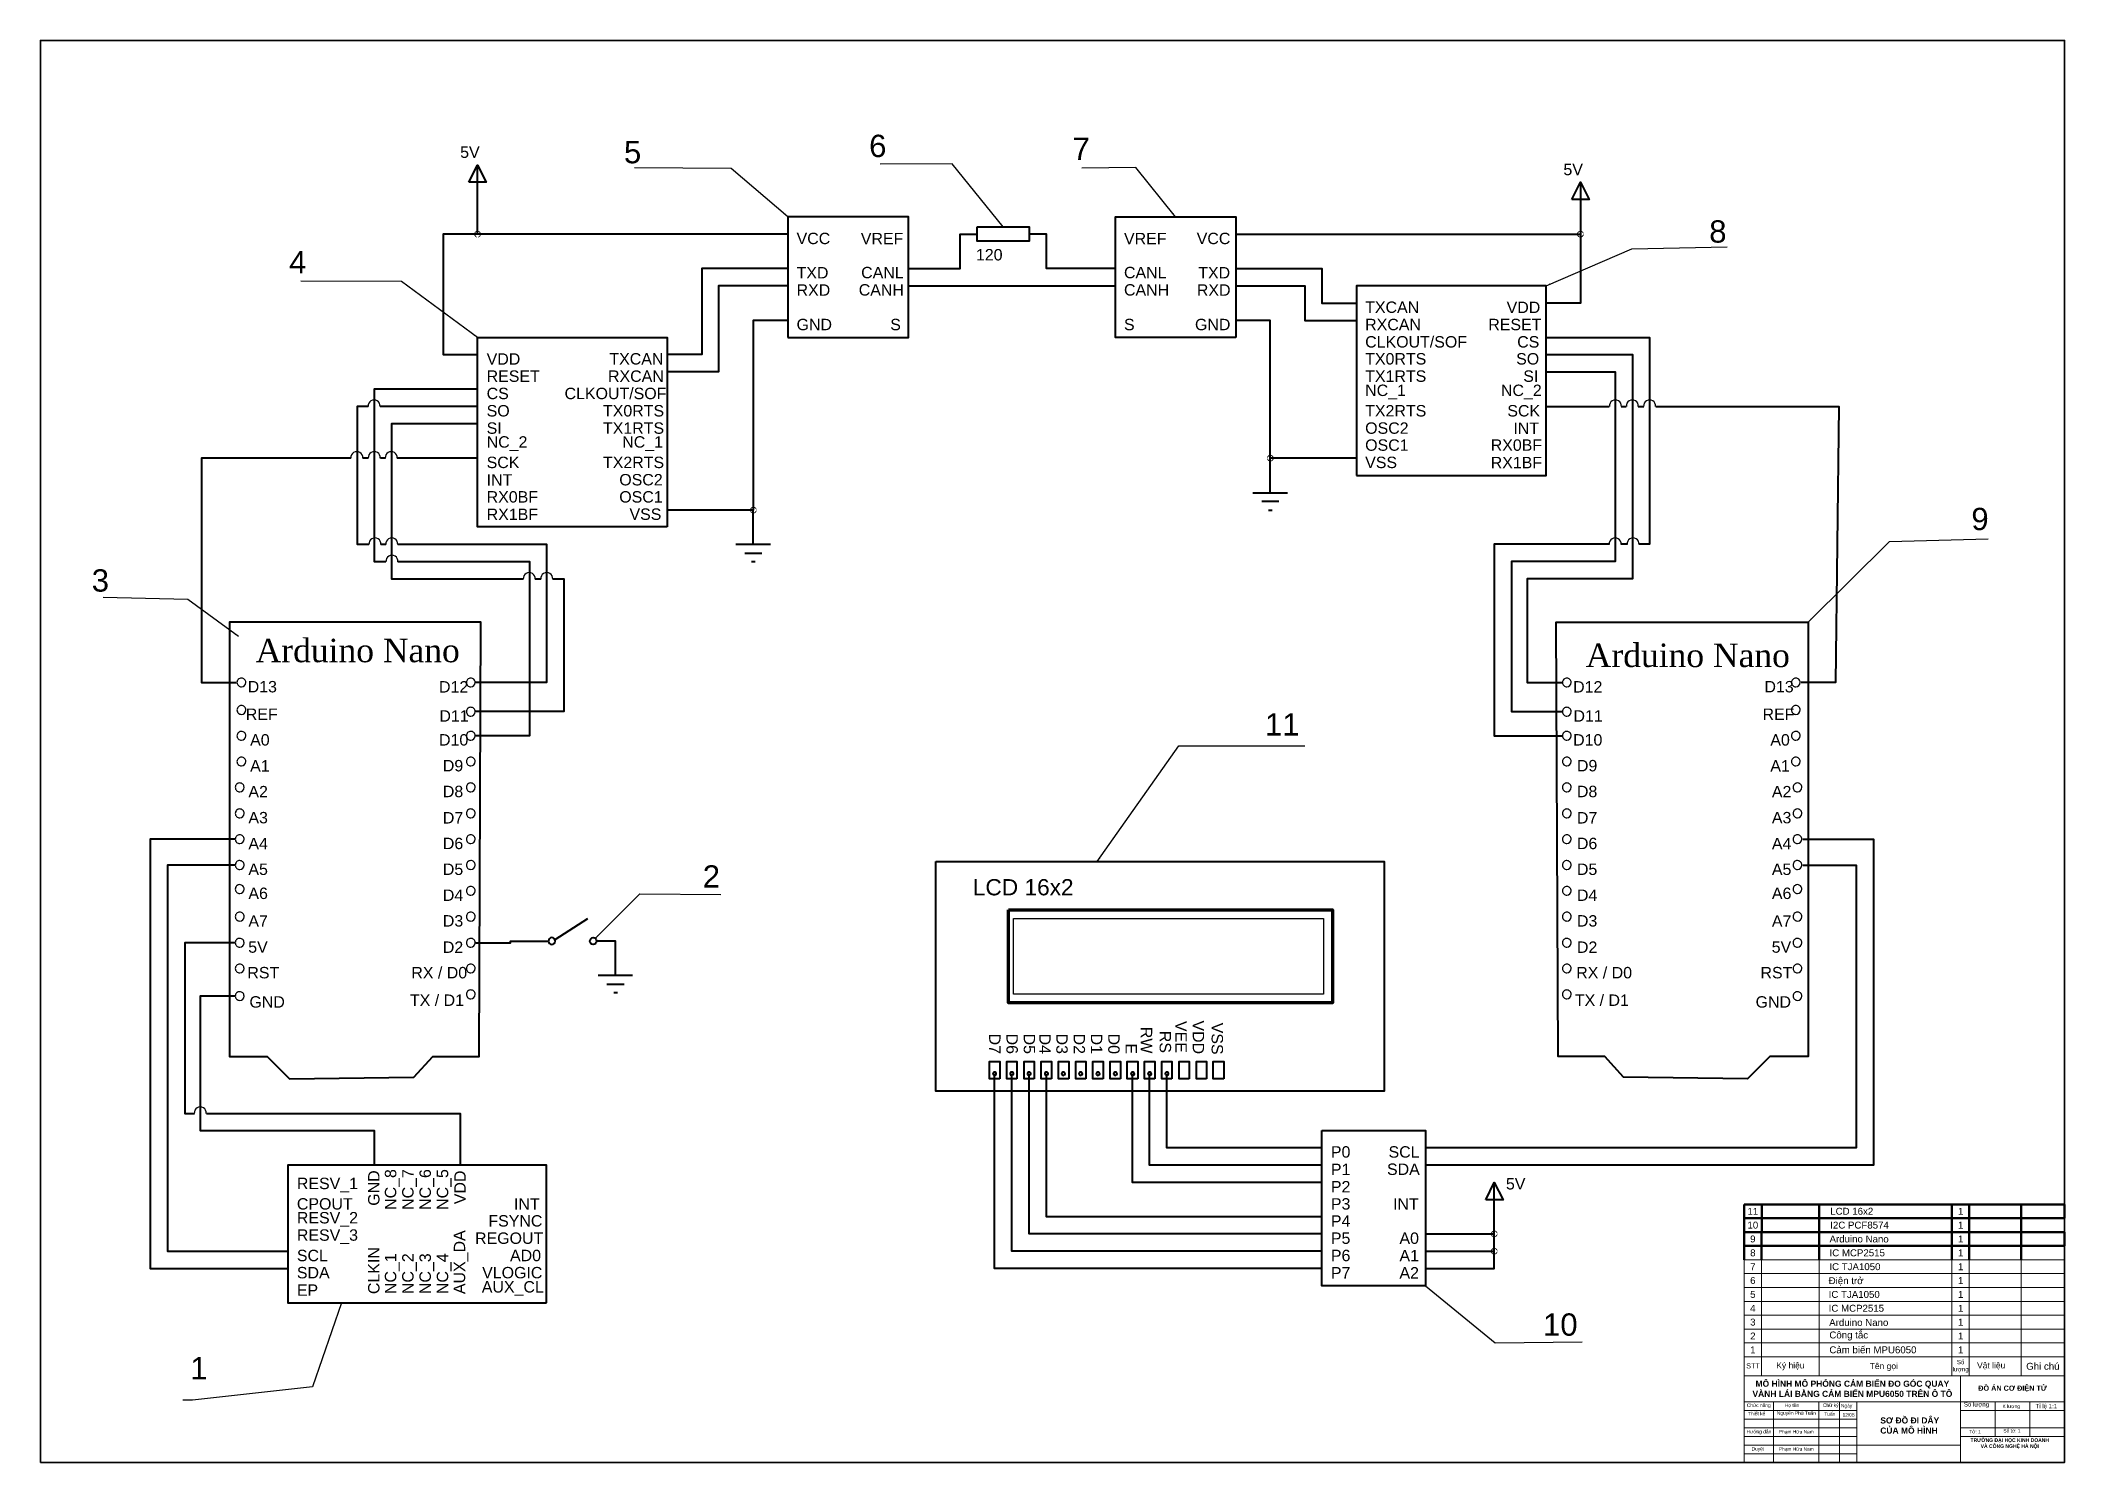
# Model space of a CAD drawing. Header units: millimetres. Extents: x 2695 to 4498, y 1063 to 1884.
# Drawn here: x 3329 to 4498, y 1063 to 1884 of the extents above; entities that cross this region are included whole.
import ezdxf

# ---------------------------------------------------------------- set-up
doc = ezdxf.new("R2010")
doc.units = ezdxf.units.MM
doc.layers.add('_mss.manh', color=7, linetype='Continuous', lineweight=13)
doc.layers.add('AM_0', color=7, linetype='Continuous', lineweight=50)
doc.layers.add('Nét đậm', color=7, linetype='Continuous', lineweight=35, plot=False)
for name, color, linetype in [('PDF2_Geometry', 7, 'Continuous'), ('PDF2_Solid Fills', 7, 'Continuous'), ('PDF2_Text', 7, 'Continuous')]:
    doc.layers.add(name, color=color, linetype=linetype)
doc.styles.add('chuan', font='arial.ttf')
doc.styles.add('PDF Arial', font='arial.ttf')
doc.styles.get("Standard").update_dxf_attribs({"font": 'arial.ttf'})
doc.dimstyles.new('AM_ANSI$7', dxfattribs={"dimtxt": 2.5, "dimasz": 2.5, "dimexe": 1, "dimexo": 0.05, "dimgap": 1, "dimtad": 1, "dimtoh": 1, "dimdec": 4, "dimzin": 9, "dimdsep": 46, "dimtxsty": 'Standard', "dimcen": 2.5, "dimclrd": 3, "dimclre": 3, "dimclrt": 2, "dimadec": 0, "dimazin": 2, "dimtp": 0.1, "dimtm": 0.1, "dimtfac": 0.71, "dimtdec": 4, "dimtofl": 0, "dimtmove": 0, "dimatfit": 3, "dimfxl": 1, "dimtolj": 1, "dimtzin": 7, "dimarcsym": 1})

msp = doc.modelspace()

# ---------------------------------------------------------------- texts
at = {"char_height": 13.575, "attachment_point": 1}
for insert in [(3452.9, 1539.1), (4221.1, 1536.3)]:
    msp.add_mtext_dynamic_manual_height_columns('{\\fTimes New Roman|b0|i0|c163|p18;Arduino Nano}', width=115.672, gutter_width=67.9, heights=[0], dxfattribs=dict(at, insert=insert))
at = {"insert": (3867.1, 1400.3), "char_height": 9.37, "attachment_point": 1}
msp.add_mtext('LCD 16x2', dxfattribs=at)
at = {"layer": '_mss.manh'}
for s, insert, char_height, width, attachment_point in [('{\\fArial|b0|i0|c163|p34;11}', (4317.6, 1208.5), 4, 10, 5), ('{\\fArial|b0|i0|c163|p34;10}', (4317.6, 1200.5), 4, 10, 5), ('{\\fArial|b0|i0|c163|p34;9}', (4317.6, 1192.5), 4, 10, 5), ('{\\fArial|b0|i0|c163|p34;8}', (4317.6, 1184.5), 4, 10, 5), ('7', (4317.6, 1176.5), 4, 10, 5), ('6', (4317.6, 1168.5), 4, 10, 5), ('5', (4317.6, 1160.5), 4, 10, 5), ('4', (4317.6, 1152.5), 4, 10, 5), ('3', (4317.6, 1144.5), 4, 10, 5), ('2', (4317.6, 1136.5), 4, 10, 5), ('1', (4317.6, 1128.5), 4, 10, 5), ('Số l{\\fArial|b0|i0|c163|p34;ư}ợng', (4437.6, 1119), 2.5, 10, 5), (' STT', (4312.6, 1120.8), 3, 49.484, 1), ('{\\fArial|b1|i0|c163|p34;MÔ HÌNH MÔ PHỎNG CẢM BIẾN ĐO GÓC QUAY VÀNH LÁI BẰNG CẢM BIẾN MPU6050 TRÊN Ô TÔ}', (4375.1, 1106), 3.5, 125, 5), ('Ký hiệu', (4339.3, 1119), 3.5, 33.289, 5), ('{\\fArial|b0|i0|c163|p34;Tên gọi}', (4385.1, 1120.9), 3.5, 78.251, 1), ('Vật{\\fArial|b0|i0|c134|p34; }liệu', (4447.1, 1121.3), 3.5, 23.206, 1), ('Ghi{\\fArial|b0|i0|c134|p34; }chú', (4485.1, 1119), 4, 25, 5), ('{\\fArial|b1|i0|c163|p34;ĐỒ ÁN CƠ ĐIỆN TỬ}', (4467.6, 1106), 3, 60, 5), ('Chức năng', (4314.1, 1097.5), 2, 15.395, 1), ('Thiết kế', (4314.8, 1092.7), 2, 17.151, 1), ('{\\fArial|b0|i0|c163|p34;Nguyễn Phú Tuấn}', (4331.5, 1093), 2, 30, 1), ('Họ tên', (4336.1, 1097.5), 2, 30, 1), ('Chữ ký', (4358.1, 1097.6), 2, 15.438, 1), ('{\\fArial|b0|i0|c163|p34;Tuấn}', (4358.9, 1092.5), 2, 30, 1), ('Ngày', (4368.5, 1097.3), 2, 9.445, 1), ('{\\fArial|b0|i0|c163|p34;12/05}', (4369.4, 1092), 2, 30, 1), ('{\\fArial|b1|i0|c163|p34;SƠ ĐỒ ĐI DÂY\\PCỦA MÔ HÌNH}', (4391.2, 1089.5), 3.5, 70, 1), ('Số{\\fArial|b0|i0|c134|p34; }l{\\fArial|b0|i0|c163|p34;ư}ợng', (4439.5, 1098.3), 2.5, 24.116, 1), ('K{\\fArial|b0|i0|c134|p34; }l{\\fArial|b0|i0|c163|p34;ư}ợng', (4461.8, 1096.9), 2, 11.92, 1), ('Tỉ{\\fArial|b0|i0|c134|p34; }lệ 1:1', (4480.9, 1097.3), 2.5, 14.713, 1), ('Hướng dẫn', (4321.1, 1081), 2, 17, 5), ('Tờ: 1', (4442.6, 1082.3), 2, 9.298, 1), ('\\pxqc;{\\fArial|b1|i0|c0|p34;TRƯỜNG ĐẠI HỌC KINH DOANH VÀ CÔNG NGHỆ HÀ NỘI}', (4442.9, 1077.4), 2.072, 46.154, 1), ('Số{\\fArial|b0|i0|c134|p34; }tờ: 1', (4462.3, 1082.8), 2, 13.017, 1), ('Duyệt', (4316.9, 1072.4), 2, 15.114, 1)]:
    msp.add_mtext(s, dxfattribs=dict(at, insert=insert, char_height=char_height, width=width, attachment_point=attachment_point))
at = {"layer": '_mss.manh', "style": 'chuan'}
for s, insert, char_height, width, attachment_point in [('{\\fArial|b0|i0|c163|p34;LCD 16x2}', (4362.3, 1208.5), 4, 66.927, 4), ('{\\fArial|b0|i0|c163|p34;1}', (4437.6, 1208.5), 4, 10, 5), ('{\\fArial|b0|i0|c163|p34;Arduino Nano}', (4361.9, 1192.5), 4, 66.927, 4), ('{\\fArial|b0|i0|c163|p34;I2C PCF8574}', (4362.3, 1200.5), 4, 66.927, 4), ('{\\fArial|b0|i0|c163|p34;1}', (4437.6, 1200.5), 4, 10, 5), ('{\\fArial|b0|i0|c163|p34;1}', (4437.6, 1192.5), 4, 10, 5), ('{\\fArial|b0|i0|c163|p34;IC MCP2515}', (4361.9, 1184.5), 4, 66.927, 4), ('{\\fArial|b0|i0|c163|p34;1}', (4437.6, 1184.5), 4, 10, 5), ('\\pxi1;{\\fArial|b0|i0|c163|p34;Điện trở}', (4357.4, 1168), 4, 66.927, 4), ('\\pxi1;{\\fArial|b0|i0|c163|p34;IC TJA1050}', (4357.8, 1176.5), 4, 66.927, 4), ('{\\fArial|b0|i0|c163|p34;1}', (4437.6, 1176.5), 4, 10, 5), ('{\\fArial|b0|i0|c163|p34;1}', (4437.6, 1168.5), 4, 10.06, 5), ('\\pxi1;{\\fArial|b0|i0|c163|p34;IC TJA1050}', (4357.4, 1160.5), 4, 80.379, 4), ('1', (4437.6, 1160.5), 4, 10.06, 5), ('{\\fArial|b0|i0|c163|p34;Arduino Nano}', (4361.7, 1144.3), 4, 66.927, 4), ('{\\fArial|b0|i0|c163|p34;IC MCP2515}', (4361.4, 1152.5), 4, 66.927, 4), ('1', (4437.6, 1152.5), 4, 10, 5), ('1', (4437.6, 1144.5), 4, 10, 5), ('\\pxi1;{\\fArial|b0|i0|c163|p34;Công tắc}', (4357.8, 1136.5), 4, 72.678, 4), ('1', (4437.6, 1136.5), 4, 10, 5), ('\\pxi1;{\\fArial|b0|i0|c163|p34;Cảm biến MPU6050}', (4357.8, 1128.5), 4, 66.927, 4), ('1', (4437.6, 1128.5), 4, 10, 5), ('{\\fArial|b0|i0|c163|p34;Phạm Hữu Nam}', (4342.7, 1081), 2, 26.096, 5), ('{\\fArial|b0|i0|c163|p34;Phạm Hữu Nam}', (4342.7, 1071), 2, 26.096, 5)]:
    msp.add_mtext(s, dxfattribs=dict(at, insert=insert, char_height=char_height, width=width, attachment_point=attachment_point))
at = {"layer": 'AM_0', "color": 2, "char_height": 12.879, "attachment_point": 9}
for s, insert in [('{\\fArial|b0|i0|c163|p34;5}', (3675.6, 1813.4)), ('{\\fArial|b0|i0|c163|p34;6}', (3817.2, 1817)), ('{\\fArial|b0|i0|c163|p34;7}', (3934.7, 1815.5)), ('{\\fArial|b0|i0|c163|p34;8}', (4302.4, 1767.6)), ('{\\fArial|b0|i0|c163|p34;4}', (3482.2, 1750)), ('{\\fArial|b0|i0|c163|p34;9}', (4453.8, 1601.6)), ('{\\fArial|b0|i0|c163|p34;3}', (3368.2, 1566.1)), ('{\\fArial|b0|i0|c163|p34;11}', (4055.8, 1483.2)), ('{\\fArial|b0|i0|c163|p34;2}', (3721.1, 1395.4)), ('{\\fArial|b0|i0|c163|p34;10}', (4216.4, 1136.5)), ('{\\fArial|b0|i0|c163|p34;1}', (3425.1, 1111.5))]:
    msp.add_mtext(s, dxfattribs=dict(at, insert=insert))
at = {"layer": 'PDF2_Text', "char_height": 6.59, "attachment_point": 7, "style": 'PDF Arial'}
for s, insert in [('5V', (3571, 1816.6)), ('5V', (4208.2, 1806.6)), ('VCC', (3765.3, 1766.8)), ('VREF', (3802.4, 1766.8)), ('VREF', (3954.4, 1766.8)), ('VCC', (3996.4, 1766.8)), ('TXD', (3765.3, 1747.1)), ('CANL', (3802.6, 1747.1)), ('120', (3868.9, 1757.4)), ('CANL', (3954.4, 1747.1)), ('TXD', (3997.3, 1747.1)), ('RXD', (3765.3, 1737.1)), ('CANH', (3801.2, 1737.1)), ('CANH', (3954.4, 1737.1)), ('RXD', (3996.5, 1737.1)), ('TXCAN', (4093.7, 1727.1)), ('VDD', (4175.4, 1727.1)), ('GND', (3765.3, 1717.1)), ('S', (3819.4, 1717.1)), ('S', (3954.4, 1717.1)), ('GND', (3995.4, 1717.1)), ('RXCAN', (4093.7, 1717.1)), ('RESET', (4164.8, 1717.1)), ('CLKOUT/SOF', (4093.7, 1707.1)), ('CS', (4181.5, 1707.1)), ('VDD', (3586.3, 1697.3)), ('TXCAN', (3657.2, 1697.3)), ('TX0RTS', (4093.7, 1697.3)), ('SO', (4180.9, 1697.3)), ('CS', (3586.3, 1677.3)), ('RESET', (3586.3, 1687.3)), ('CLKOUT/SOF', (3631.3, 1677.3)), ('RXCAN', (3656.4, 1687.3)), ('TX1RTS', (4093.7, 1687.3)), ('NC_1', (4093.7, 1677.3)), ('NC_2', (4172.1, 1677.3)), ('SI', (4185, 1687.3)), ('SO', (3586.3, 1667.3)), ('TX0RTS', (3653.5, 1667.3)), ('TX2RTS', (4093.7, 1667.3)), ('SCK', (4175.8, 1667.3)), ('SI', (3586.3, 1657.3)), ('TX1RTS', (3653.5, 1657.3)), ('OSC2', (4093.7, 1657.3)), ('INT', (4179.3, 1657.3)), ('NC_2', (3586.3, 1647.5)), ('NC_1', (3664.6, 1647.5)), ('OSC1', (4093.7, 1647.5)), ('RX0BF', (4166.2, 1647.5)), ('SCK', (3586.3, 1637.5)), ('TX2RTS', (3653.5, 1637.5)), ('VSS', (4093.7, 1637.5)), ('RX1BF', (4166.2, 1637.5)), ('INT', (3586.3, 1627.5)), ('OSC2', (3662.9, 1627.5)), ('RX0BF', (3586.3, 1617.6)), ('RX1BF', (3586.3, 1607.6)), ('OSC1', (3662.9, 1617.6)), ('VSS', (3668.8, 1607.6)), ('D13', (3448.3, 1508)), ('D12', (3558.8, 1508)), ('D12', (4213.8, 1508)), ('D13', (4324.3, 1508)), ('REF', (3447.2, 1492.2)), ('D11', (3559, 1491.2)), ('D11', (4214, 1491.2)), ('REF', (4323.2, 1492.2)), ('A0', (3449.7, 1477.3)), ('D10', (3558.8, 1477.3)), ('D10', (4213.8, 1477.3)), ('A0', (4327.7, 1477.3)), ('A1', (3449.7, 1462.4)), ('D9', (3561, 1462.4)), ('D9', (4216, 1462.4)), ('A1', (4327.7, 1462.4)), ('A2', (3448.7, 1447.5)), ('D8', (3561, 1447.5)), ('D8', (4216, 1447.5)), ('A2', (4328.6, 1447.5)), ('A3', (3448.7, 1432.4)), ('D7', (3561, 1432.4)), ('D7', (4216, 1432.4)), ('A3', (4328.6, 1432.4)), ('A4', (3448.7, 1417.5)), ('D6', (3561, 1417.5)), ('D6', (4216, 1417.5)), ('A4', (4328.6, 1417.5)), ('A5', (3448.7, 1402.6)), ('D5', (3561, 1402.6)), ('D5', (4216, 1402.6)), ('A5', (4328.6, 1402.6)), ('A6', (3448.7, 1388.7)), ('D4', (3561, 1387.7)), ('D4', (4216, 1387.7)), ('A6', (4328.6, 1388.7)), ('A7', (3448.7, 1372.8)), ('D3', (3561, 1372.8)), ('D3', (4216, 1372.8)), ('A7', (4328.6, 1372.8)), ('5V', (3448.6, 1357.7)), ('D2', (3561, 1357.7)), ('D2', (4216, 1357.7)), ('5V', (4328.5, 1357.7)), ('RST', (3448.1, 1342.9)), ('RX / D0', (3542.8, 1342.9)), ('RX / D0', (4215.6, 1342.9)), ('RST', (4322, 1342.9)), ('GND', (3449.3, 1326)), ('TX / D1', (3542, 1327)), ('TX / D1', (4214.8, 1327)), ('GND', (4319.2, 1326)), ('P0', (4073.9, 1239.4)), ('SCL', (4107.2, 1239.4)), ('RESV_1', (3476.7, 1219.4)), ('P1', (4073.9, 1229.4)), ('SDA', (4106.3, 1229.4)), ('5V', (4175, 1221)), ('CPOUT', (3476.7, 1209.4)), ('INT', (3602.1, 1209.4)), ('P2', (4073.9, 1219.4)), ('P3', (4073.9, 1209.4)), ('INT', (4109.8, 1209.4)), ('RESV_2', (3476.7, 1199.6)), ('FSYNC', (3587.3, 1199.6)), ('P4', (4073.9, 1199.6)), ('RESV_3', (3476.7, 1189.6)), ('REGOUT', (3579.6, 1189.6)), ('P5', (4073.9, 1189.6)), ('A0', (4113.5, 1189.6)), ('SCL', (3476.7, 1179.6)), ('AD0', (3599.8, 1179.6)), ('P6', (4073.9, 1179.6)), ('A1', (4113.5, 1179.6)), ('SDA', (3476.7, 1169.7)), ('VLOGIC', (3583.7, 1169.7)), ('P7', (4073.9, 1169.7)), ('A2', (4113.5, 1169.7)), ('EP', (3476.7, 1159.7)), ('AUX_CL', (3583.5, 1159.7))]:
    msp.add_mtext(s, dxfattribs=dict(at, insert=insert))
for s, insert, rotation in [('D7', (3876.5, 1311.1), 270), ('D6', (3886.4, 1311.1), 270), ('D5', (3896.4, 1311.1), 270), ('D4', (3905.5, 1311.1), 270), ('D3', (3915.2, 1311.1), 270), ('D2', (3925.3, 1311.1), 270), ('D1', (3935.3, 1311.1), 270), ('D0', (3945.2, 1311.1), 270), ('RW', (3964.1, 1315), 270), ('RS', (3974.9, 1312.7), 270), ('VEE', (3984.1, 1318.4), 270), ('VDD', (3994.1, 1318.7), 270), ('VSS', (4004.9, 1317.4), 270), ('E', (3955.3, 1305.4), 270), ('GND', (3524.5, 1211.7), 90), ('NC_8', (3536, 1209.3), 90), ('NC_7', (3546, 1209.3), 90), ('NC_6', (3556, 1209.3), 90), ('NC_5', (3566, 1209.3), 90), ('VDD', (3574.2, 1212.6), 90), ('AUX_DA', (3575.8, 1160.7), 90), ('CLKIN', (3524.5, 1160.7), 90), ('NC_1', (3536, 1160.7), 90), ('NC_2', (3546, 1160.7), 90), ('NC_3', (3556, 1160.7), 90), ('NC_4', (3566, 1160.7), 90)]:
    msp.add_mtext(s, dxfattribs=dict(at, insert=insert, rotation=rotation))

# ---------------------------------------------------------------- hatches: boundary and pattern name
at = {"layer": 'PDF2_Solid Fills', "transparency": 33554559}
h = msp.add_hatch(color=256, dxfattribs=at)
h.paths.add_polyline_path([(3581, 1770.7, 0.414214), (3583, 1772.7)], flags=0)
h.paths.add_polyline_path([(3579.1, 1772.7, 0.414214), (3581, 1770.7)], flags=0)
h.paths.add_polyline_path([(3581, 1774.6, 0.414214), (3579.1, 1772.7)], flags=0)
h.paths.add_polyline_path([(3583, 1772.7, 0.414214), (3581, 1774.6)], flags=0)
h = msp.add_hatch(color=256, dxfattribs=at)
h.paths.add_polyline_path([(4218, 1770.7, 0.414213), (4220, 1772.7)], flags=0)
h.paths.add_polyline_path([(4216, 1772.7, 0.414214), (4218, 1770.7)], flags=0)
h.paths.add_polyline_path([(4218, 1774.6, 0.414214), (4216, 1772.7)], flags=0)
h.paths.add_polyline_path([(4220, 1772.7, 0.414213), (4218, 1774.6)], flags=0)
h = msp.add_hatch(color=256, dxfattribs=at)
h.paths.add_polyline_path([(4038.9, 1641.4, 0.414213), (4040.9, 1643.3)], flags=0)
h.paths.add_polyline_path([(4037, 1643.3, 0.414214), (4038.9, 1641.4)], flags=0)
h.paths.add_polyline_path([(4038.9, 1645.3, 0.414214), (4037, 1643.3)], flags=0)
h.paths.add_polyline_path([(4040.9, 1643.3, 0.414213), (4038.9, 1645.3)], flags=0)
h = msp.add_hatch(color=256, dxfattribs=at)
h.paths.add_polyline_path([(3740.3, 1611.4, 0.414213), (3742.3, 1613.4)], flags=0)
h.paths.add_polyline_path([(3738.4, 1613.4, 0.414213), (3740.3, 1611.4)], flags=0)
h.paths.add_polyline_path([(3740.3, 1615.3, 0.414214), (3738.4, 1613.4)], flags=0)
h.paths.add_polyline_path([(3742.3, 1613.4, 0.414213), (3740.3, 1615.3)], flags=0)
h = msp.add_hatch(color=256, dxfattribs=at)
h.paths.add_polyline_path([(4168.2, 1193.5, 0.414213), (4170.2, 1195.5)], flags=0)
h.paths.add_polyline_path([(4166.3, 1195.5, 0.414213), (4168.2, 1193.5)], flags=0)
h.paths.add_polyline_path([(4168.2, 1197.4, 0.414214), (4166.3, 1195.5)], flags=0)
h.paths.add_polyline_path([(4170.2, 1195.5, 0.414213), (4168.2, 1197.4)], flags=0)
h = msp.add_hatch(color=256, dxfattribs=at)
h.paths.add_polyline_path([(4168.2, 1183.5, 0.414213), (4170.2, 1185.5)], flags=0)
h.paths.add_polyline_path([(4166.3, 1185.5, 0.414213), (4168.2, 1183.5)], flags=0)
h.paths.add_polyline_path([(4168.2, 1187.4, 0.414214), (4166.3, 1185.5)], flags=0)
h.paths.add_polyline_path([(4170.2, 1185.5, 0.414213), (4168.2, 1187.4)], flags=0)

# ---------------------------------------------------------------- linework, layer by layer
for centre in [(3521.3, 1673.4), (4238.2, 1673.4), (4248, 1673.4), (4258, 1673.4), (3511.3, 1643.6), (3521.4, 1643.6), (3531.2, 1643.6), (3521.8, 1593.8), (3531.5, 1593.8), (4238.1, 1593.8), (4248.4, 1593.8), (3531.6, 1583.8), (3610.9, 1573.8), (3621, 1573.8), (3420.9, 1265.3)]:
    msp.add_arc(centre, 3.47, 355.8199, 184.1801)
at = {"layer": '_mss.manh'}
for p, q in [((4497.6, 1180.5), (4312.6, 1180.5)), ((4312.6, 1113.5), (4312.6, 1180.5)), ((4497.6, 1172.5), (4312.6, 1172.5)), ((4322.6, 1124.5), (4322.6, 1180.5)), ((4355.9, 1113.5), (4355.9, 1180.5)), ((4432.6, 1124.5), (4432.6, 1180.5)), ((4442.6, 1124.5), (4442.6, 1180.5)), ((4472.6, 1124.5), (4472.6, 1180.5)), ((4497.6, 1164.5), (4312.6, 1164.5)), ((4312.6, 1159.4), (4312.6, 1063.5)), ((4497.6, 1156.5), (4312.6, 1156.5)), ((4497.6, 1148.5), (4312.6, 1148.5)), ((4497.6, 1140.5), (4312.6, 1140.5)), ((4497.6, 1132.5), (4312.6, 1132.5)), ((4497.6, 1124.5), (4312.6, 1124.5)), ((4497.6, 1124.5), (4312.6, 1124.5)), ((4322.6, 1113.5), (4322.6, 1124.5)), ((4432.6, 1113.5), (4432.6, 1124.5)), ((4442.6, 1113.5), (4442.6, 1124.5)), ((4472.6, 1113.5), (4472.6, 1124.5)), ((4497.6, 1113.5), (4312.6, 1113.5)), ((4312.6, 1108.5), (4312.6, 1113.5)), ((4437.6, 1063.5), (4437.6, 1113.5)), ((4312.6, 1108.5), (4312.6, 1063.5)), ((4497.6, 1098.5), (4312.6, 1098.5)), ((4377.6, 1093.5), (4312.6, 1093.5)), ((4377.6, 1088.5), (4312.6, 1088.5)), ((4329.6, 1098.5), (4329.6, 1063.5)), ((4355.7, 1098.5), (4355.7, 1063.5)), ((4367.6, 1098.5), (4367.6, 1063.5)), ((4377.6, 1098.5), (4377.6, 1063.5)), ((4497.6, 1093.5), (4437.6, 1093.5)), ((4457.6, 1078.5), (4457.6, 1098.5)), ((4477.6, 1078.5), (4477.6, 1098.5)), ((4377.6, 1083.5), (4312.6, 1083.5)), ((4377.6, 1078.5), (4312.6, 1078.5)), ((4497.6, 1083.5), (4437.6, 1083.5)), ((4497.6, 1078.5), (4437.6, 1078.5)), ((4312.6, 1073.5), (4437.6, 1073.5)), ((4312.6, 1068.5), (4377.6, 1068.5))]:
    msp.add_line(p, q, dxfattribs=at)
at = {"layer": 'AM_0'}
for p, q in [((4312.6, 1180.5), (4312.6, 1212.5)), ((4312.6, 1212.5), (4497.6, 1212.5)), ((4497.6, 1204.5), (4312.6, 1204.5)), ((4312.6, 1204.5), (4312.6, 1196.5)), ((4322.6, 1180.5), (4322.7, 1212.5)), ((4355.9, 1180.5), (4355.9, 1212.5)), ((4432.6, 1180.5), (4432.6, 1212.5)), ((4442.6, 1180.5), (4442.6, 1212.5)), ((4472.6, 1180.5), (4472.6, 1212.5)), ((4497.6, 1212.5), (4497.6, 1204.5)), ((4312.6, 1196.5), (4497.6, 1196.5)), ((4497.6, 1196.5), (4497.6, 1188.5)), ((4497.6, 1188.5), (4312.6, 1188.5))]:
    msp.add_line(p, q, dxfattribs=at)
at = {"layer": 'Nét đậm'}
for p, q in [((4497.6, 1121.5), (4497.6, 1129.5)), ((4497.6, 1103.5), (4497.6, 1121.5)), ((4497.6, 1063.5), (4497.6, 1103.5)), ((4261.6, 1063.5), (4135.6, 1063.5)), ((4316.6, 1063.5), (4261.6, 1063.5)), ((4497.6, 1063.5), (4316.6, 1063.5))]:
    msp.add_line(p, q, dxfattribs=at)
msp.add_lwpolyline([(3328.6, 1063.5), (3328.6, 1884.5), (4497.6, 1884.5), (4497.6, 1063.5)], close=True, dxfattribs=at)
at = {"layer": 'PDF2_Geometry', "lineweight": 40}
for points in [[(3576.1, 1802.6), (3581, 1812.4), (3586.1, 1802.6)], [(4213.1, 1792.6), (4218, 1802.6), (4223.1, 1792.6)], [(3760.3, 1712.9), (3829.9, 1712.9), (3829.9, 1782.7), (3760.3, 1782.7)], [(4018.9, 1712.9), (3949.4, 1712.9), (3949.4, 1782.7), (4018.9, 1782.7)], [(3869.6, 1776.8), (3899.6, 1776.8), (3899.6, 1768.7), (3869.6, 1768.7)], [(4088.7, 1633.4), (4198.2, 1633.4), (4198.2, 1742.9), (4088.7, 1742.9)], [(3690.6, 1603.6), (3581, 1603.6), (3581, 1712.9), (3690.6, 1712.9)], [(3437.8, 1443.3), (3437.8, 1297.9), (3459.6, 1297.9), (3472.5, 1285), (3544.2, 1286), (3555.2, 1297.9), (3582, 1297.9), (3583, 1548.7), (3437.8, 1548.7)], [(4349.5, 1443.3), (4349.5, 1297.9), (4327.5, 1297.9), (4314.6, 1285), (4242.9, 1286), (4232.1, 1297.9), (4205.1, 1297.9), (4204.1, 1548.7), (4349.5, 1548.7)], [(3845.7, 1410.4), (4104.6, 1410.4), (4104.6, 1277.9), (3845.7, 1277.9)], [(3882.6, 1285), (3876.7, 1285), (3876.7, 1295), (3882.6, 1295)], [(3892.6, 1285), (3886.7, 1285), (3886.7, 1295), (3892.6, 1295)], [(3902.6, 1285), (3896.7, 1285), (3896.7, 1295), (3902.6, 1295)], [(3912.5, 1285), (3906.5, 1285), (3906.5, 1295), (3912.5, 1295)], [(3922.5, 1285), (3916.5, 1285), (3916.5, 1295), (3922.5, 1295)], [(3932.3, 1285), (3926.5, 1285), (3926.5, 1295), (3932.3, 1295)], [(3942.3, 1285), (3936.5, 1285), (3936.5, 1295), (3942.3, 1295)], [(3952.3, 1285), (3946.4, 1285), (3946.4, 1295), (3952.3, 1295)], [(3962.3, 1285), (3956.2, 1285), (3956.2, 1295), (3962.3, 1295)], [(3972.3, 1285), (3966.2, 1285), (3966.2, 1295), (3972.3, 1295)], [(3982.1, 1285), (3976.2, 1285), (3976.2, 1295), (3982.1, 1295)], [(3992.1, 1285), (3986.2, 1285), (3986.2, 1295), (3992.1, 1295)], [(4002.1, 1285), (3996.2, 1285), (3996.2, 1295), (4002.1, 1295)], [(4012.1, 1285), (4006, 1285), (4006, 1295), (4012.1, 1295)], [(4068.7, 1255.2), (4128.5, 1255.2), (4128.5, 1165.5), (4068.7, 1165.5)], [(3620.8, 1155.7), (3620.8, 1235.2), (3471.5, 1235.2), (3471.5, 1155.7)], [(4163.3, 1215.2), (4168.2, 1225.2), (4173.3, 1215.2)]]:
    msp.add_lwpolyline(points, close=True, dxfattribs=at)
for points in [[(3581, 1772.7), (3581, 1792.6), (3581, 1812.4)], [(4218, 1802.6), (4218, 1782.7), (4218, 1772.7)], [(3760.3, 1772.7), (3740.3, 1772.7), (3581, 1772.7), (3561.2, 1772.7), (3561.2, 1703.1), (3581, 1703.1)], [(3829.9, 1752.9), (3849.9, 1752.9), (3859.8, 1752.9), (3859.8, 1772.7), (3869.6, 1772.7)], [(3949.4, 1752.9), (3929.4, 1752.9), (3909.6, 1752.9), (3909.6, 1772.7), (3899.6, 1772.7)], [(4018.9, 1772.7), (4038.9, 1772.7), (4218, 1772.7), (4218, 1732.9), (4198.2, 1732.9)], [(3760.3, 1752.9), (3740.3, 1752.9), (3710.5, 1752.9), (3710.5, 1703.1), (3690.6, 1703.1)], [(3760.3, 1742.9), (3740.3, 1742.9), (3720.3, 1742.9), (3720.3, 1693.1), (3710.5, 1693.1), (3690.6, 1693.1)], [(3829.9, 1742.9), (3849.9, 1742.9), (3929.4, 1742.9), (3949.4, 1742.9)], [(4018.9, 1752.9), (4038.9, 1752.9), (4068.7, 1752.9), (4068.7, 1732.9), (4088.7, 1732.9)], [(4018.9, 1742.9), (4038.9, 1742.9), (4058.9, 1742.9), (4058.9, 1722.9), (4068.7, 1722.9), (4088.7, 1722.9)], [(3760.3, 1722.9), (3740.3, 1722.9), (3740.3, 1613.4), (3710.5, 1613.4), (3690.6, 1613.4)], [(4088.7, 1643.3), (4068.7, 1643.3), (4038.9, 1643.3), (4038.9, 1722.9), (4018.9, 1722.9)], [(4198.2, 1712.9), (4218, 1712.9), (4258, 1712.9), (4258, 1593.6), (4251.9, 1593.6)], [(4198.2, 1703.1), (4218, 1703.1), (4248, 1703.1), (4248, 1573.6), (4187.2, 1573.6), (4187.2, 1513.8), (4207.2, 1513.8)], [(4198.2, 1693.1), (4218, 1693.1), (4238, 1693.1), (4238, 1583.6), (4178.2, 1583.6), (4178.2, 1497), (4187.2, 1497), (4207.2, 1497)], [(3517.8, 1673.1), (3511.5, 1673.1), (3511.5, 1593.6), (3518.3, 1593.6)], [(3581, 1683.1), (3561.2, 1683.1), (3521.3, 1683.1), (3521.3, 1583.6), (3528.1, 1583.6)], [(3581, 1673.1), (3561.2, 1673.1), (3524.8, 1673.1)], [(4198.2, 1673.1), (4218, 1673.1), (4234.7, 1673.1)], [(4241.6, 1673.1), (4244.5, 1673.1)], [(4251.4, 1673.1), (4254.6, 1673.1)], [(4261.5, 1673.1), (4367.3, 1673.1), (4365.3, 1513.8), (4345.6, 1513.8)], [(3581, 1663.1), (3561.2, 1663.1), (3531.3, 1663.1), (3531.3, 1573.6), (3607.4, 1573.6)], [(3507.8, 1643.3), (3421.7, 1643.3), (3421.7, 1513.8), (3441.7, 1513.8)], [(3517.9, 1643.3), (3514.7, 1643.3)], [(3527.8, 1643.3), (3524.9, 1643.3)], [(3581, 1643.3), (3561.2, 1643.3), (3534.7, 1643.3)], [(4038.9, 1623.4), (4038.9, 1633.4), (4038.9, 1643.3)], [(3740.3, 1593.6), (3740.3, 1603.6), (3740.3, 1613.4)], [(4028.9, 1623.4), (4048.9, 1623.4)], [(4034, 1618.5), (4043.8, 1618.5)], [(4037.9, 1613.4), (4039.9, 1613.4)], [(3525.2, 1593.6), (3528.1, 1593.6)], [(3535, 1593.6), (3620.8, 1593.6), (3620.8, 1513.8), (3600, 1513.8), (3580.1, 1513.8)], [(3730.3, 1593.6), (3750.3, 1593.6)], [(4234.7, 1593.6), (4168.2, 1593.6), (4168.2, 1483.1), (4187.2, 1483.1), (4207.2, 1483.1)], [(4245, 1593.6), (4241.6, 1593.6)], [(3535, 1583.6), (3611, 1583.6), (3611, 1483.1), (3600, 1483.1), (3580.1, 1483.1)], [(3735.4, 1588.5), (3745.2, 1588.5)], [(3739.3, 1583.6), (3741.3, 1583.6)], [(3624.5, 1573.6), (3630.8, 1573.6), (3630.8, 1497), (3600, 1497), (3580.1, 1497)], [(3614.4, 1573.6), (3617.6, 1573.6)], [(3440.8, 1423.3), (3420.8, 1423.3), (3392, 1423.3), (3392, 1175.5), (3451.7, 1175.5), (3471.5, 1175.5)], [(4346.5, 1423.3), (4366.3, 1423.3), (4387.3, 1423.3), (4387.3, 1235.2), (4148.4, 1235.2), (4128.5, 1235.2)], [(3440.8, 1408.4), (3420.8, 1408.4), (3402, 1408.4), (3402, 1185.5), (3451.7, 1185.5), (3471.5, 1185.5)], [(4346.5, 1408.4), (4366.3, 1408.4), (4377.3, 1408.4), (4377.3, 1245.2), (4148.4, 1245.2), (4128.5, 1245.2)], [(3625.9, 1365.5), (3644.7, 1377.5)], [(3440.8, 1363.6), (3420.8, 1363.6), (3411.9, 1363.6), (3411.9, 1265), (3417.5, 1265)], [(3580.1, 1363.6), (3600, 1363.6), (3600, 1364.5), (3611, 1364.5), (3620.8, 1364.5), (3621.8, 1364.5)], [(3650.8, 1344.8), (3670.6, 1344.8)], [(3440.8, 1332.8), (3420.8, 1332.8), (3420.8, 1255.2), (3521.3, 1255.2), (3521.3, 1235.2)], [(3655.7, 1339.7), (3665.7, 1339.7)], [(3659.8, 1334.8), (3661.8, 1334.8)], [(4068.7, 1175.5), (4048.9, 1175.5), (3879.6, 1175.5), (3879.6, 1268.1), (3879.6, 1287.9)], [(4068.7, 1185.5), (4048.9, 1185.5), (3889.6, 1185.5), (3889.6, 1268.1), (3889.6, 1287.9)], [(4068.7, 1195.5), (4048.9, 1195.5), (3899.6, 1195.5), (3899.6, 1268.1), (3899.6, 1287.9)], [(4068.7, 1205.4), (4048.9, 1205.4), (3909.6, 1205.4), (3909.6, 1268.1), (3909.6, 1287.9)], [(4068.7, 1225.2), (4048.9, 1225.2), (3959.4, 1225.2), (3959.4, 1268.1), (3959.4, 1287.9)], [(4068.7, 1235.2), (4048.9, 1235.2), (3969.2, 1235.2), (3969.2, 1268.1), (3969.2, 1287.9)], [(4068.7, 1245.2), (4048.9, 1245.2), (3979.2, 1245.2), (3979.2, 1268.1), (3979.2, 1287.9)], [(3424.4, 1265), (3571, 1265), (3571, 1255.2), (3571, 1235.2)], [(4128.5, 1195.5), (4148.4, 1195.5), (4168.2, 1195.5), (4168.2, 1205.4), (4168.2, 1225.2)], [(4128.5, 1185.5), (4148.4, 1185.5), (4168.2, 1185.5), (4168.2, 1195.5)], [(4128.5, 1175.5), (4148.4, 1175.5), (4168.2, 1175.5), (4168.2, 1185.5)]]:
    msp.add_lwpolyline(points, dxfattribs=at)
at = {"layer": 'PDF2_Geometry', "lineweight": 25}
for points in [[(3444.7, 1516.4, 0.414214), (3442.1, 1513.8, 0.414214), (3444.7, 1511.3, 0.414213), (3447.2, 1513.8, 0.414214)], [(3577.1, 1516.4, 0.414214), (3574.6, 1513.8, 0.414214), (3577.1, 1511.3, 0.414213), (3579.7, 1513.8, 0.414214)], [(4210.2, 1516.4, 0.414214), (4207.6, 1513.8, 0.414214), (4210.2, 1511.3, 0.414213), (4212.7, 1513.8, 0.414214)], [(4342.4, 1516.4, 0.414214), (4339.9, 1513.8, 0.414214), (4342.4, 1511.3, 0.414213), (4345, 1513.8, 0.414214)], [(3444.7, 1500.5, 0.414214), (3442.1, 1498, 0.414214), (3444.7, 1495.4, 0.414213), (3447.2, 1498, 0.414214)], [(3577.1, 1499.5, 0.414214), (3574.6, 1497, 0.414214), (3577.1, 1494.4, 0.414213), (3579.7, 1497, 0.414214)], [(4210.2, 1499.5, 0.414214), (4207.6, 1497, 0.414214), (4210.2, 1494.4, 0.414213), (4212.7, 1497, 0.414214)], [(4342.4, 1500.5, 0.414214), (4339.9, 1498, 0.414214), (4342.4, 1495.4, 0.414213), (4345, 1498, 0.414214)], [(3444.7, 1485.6, 0.414214), (3442.1, 1483.1, 0.414214), (3444.7, 1480.5, 0.414213), (3447.2, 1483.1, 0.414214)], [(3577.1, 1485.6, 0.414214), (3574.6, 1483.1, 0.414214), (3577.1, 1480.5, 0.414213), (3579.7, 1483.1, 0.414214)], [(4210.2, 1485.6, 0.414214), (4207.6, 1483.1, 0.414214), (4210.2, 1480.5, 0.414213), (4212.7, 1483.1, 0.414214)], [(4342.4, 1485.6, 0.414214), (4339.9, 1483.1, 0.414214), (4342.4, 1480.5, 0.414213), (4345, 1483.1, 0.414214)], [(3444.7, 1470.7, 0.414214), (3442.1, 1468.2, 0.414214), (3444.7, 1465.6, 0.414213), (3447.2, 1468.2, 0.414214)], [(3577.1, 1470.7, 0.414214), (3574.6, 1468.2, 0.414214), (3577.1, 1465.6, 0.414213), (3579.7, 1468.2, 0.414214)], [(4210.2, 1470.7, 0.414214), (4207.6, 1468.2, 0.414214), (4210.2, 1465.6, 0.414213), (4212.7, 1468.2, 0.414214)], [(4342.4, 1470.7, 0.414214), (4339.9, 1468.2, 0.414214), (4342.4, 1465.6, 0.414213), (4345, 1468.2, 0.414214)], [(3443.7, 1455.8, 0.414214), (3441.1, 1453.3, 0.414214), (3443.7, 1450.7, 0.414213), (3446.2, 1453.3, 0.414214)], [(3577.1, 1455.8, 0.414214), (3574.6, 1453.3, 0.414214), (3577.1, 1450.7, 0.414213), (3579.7, 1453.3, 0.414214)], [(4210.2, 1455.8, 0.414214), (4207.6, 1453.3, 0.414214), (4210.2, 1450.7, 0.414213), (4212.7, 1453.3, 0.414214)], [(4343.4, 1455.8, 0.414214), (4340.8, 1453.3, 0.414214), (4343.4, 1450.7, 0.414213), (4345.9, 1453.3, 0.414214)], [(3443.7, 1440.8, 0.414214), (3441.1, 1438.2, 0.414214), (3443.7, 1435.7, 0.414213), (3446.2, 1438.2, 0.414214)], [(3577.1, 1440.8, 0.414214), (3574.6, 1438.2, 0.414214), (3577.1, 1435.7, 0.414213), (3579.7, 1438.2, 0.414214)], [(4210.2, 1440.8, 0.414214), (4207.6, 1438.2, 0.414214), (4210.2, 1435.7, 0.414213), (4212.7, 1438.2, 0.414214)], [(4343.4, 1440.8, 0.414214), (4340.8, 1438.2, 0.414214), (4343.4, 1435.7, 0.414213), (4345.9, 1438.2, 0.414214)], [(3443.7, 1425.9, 0.414214), (3441.1, 1423.3, 0.414214), (3443.7, 1420.8, 0.414213), (3446.2, 1423.3, 0.414214)], [(3577.1, 1425.9, 0.414214), (3574.6, 1423.3, 0.414214), (3577.1, 1420.8, 0.414213), (3579.7, 1423.3, 0.414214)], [(4210.2, 1425.9, 0.414214), (4207.6, 1423.3, 0.414214), (4210.2, 1420.8, 0.414213), (4212.7, 1423.3, 0.414214)], [(4343.4, 1425.9, 0.414214), (4340.8, 1423.3, 0.414214), (4343.4, 1420.8, 0.414213), (4345.9, 1423.3, 0.414214)], [(3443.7, 1411, 0.414214), (3441.1, 1408.4, 0.414214), (3443.7, 1405.9, 0.414213), (3446.2, 1408.4, 0.414214)], [(3577.1, 1411, 0.414214), (3574.6, 1408.4, 0.414214), (3577.1, 1405.9, 0.414213), (3579.7, 1408.4, 0.414214)], [(4210.2, 1411, 0.414214), (4207.6, 1408.4, 0.414214), (4210.2, 1405.9, 0.414213), (4212.7, 1408.4, 0.414214)], [(4343.4, 1411, 0.414214), (4340.8, 1408.4, 0.414214), (4343.4, 1405.9, 0.414213), (4345.9, 1408.4, 0.414214)], [(3443.7, 1397.1, 0.414214), (3441.1, 1394.5, 0.414214), (3443.7, 1392, 0.414213), (3446.2, 1394.5, 0.414214)], [(3577.1, 1396.1, 0.414214), (3574.6, 1393.5, 0.414214), (3577.1, 1391, 0.414213), (3579.7, 1393.5, 0.414214)], [(4210.2, 1396.1, 0.414214), (4207.6, 1393.5, 0.414214), (4210.2, 1391, 0.414213), (4212.7, 1393.5, 0.414214)], [(4343.4, 1397.1, 0.414214), (4340.8, 1394.5, 0.414214), (4343.4, 1392, 0.414213), (4345.9, 1394.5, 0.414214)], [(3443.7, 1381.2, 0.414214), (3441.1, 1378.6, 0.414214), (3443.7, 1376.1, 0.414213), (3446.2, 1378.6, 0.414214)], [(3577.1, 1381.2, 0.414214), (3574.6, 1378.6, 0.414214), (3577.1, 1376.1, 0.414213), (3579.7, 1378.6, 0.414214)], [(4210.2, 1381.2, 0.414214), (4207.6, 1378.6, 0.414214), (4210.2, 1376.1, 0.414213), (4212.7, 1378.6, 0.414214)], [(4343.4, 1381.2, 0.414214), (4340.8, 1378.6, 0.414214), (4343.4, 1376.1, 0.414213), (4345.9, 1378.6, 0.414214)], [(3443.7, 1366.1, 0.414214), (3441.1, 1363.6, 0.414214), (3443.7, 1361, 0.414213), (3446.2, 1363.6, 0.414214)], [(3577.1, 1366.1, 0.414214), (3574.6, 1363.6, 0.414214), (3577.1, 1361, 0.414213), (3579.7, 1363.6, 0.414214)], [(4210.2, 1366.1, 0.414214), (4207.6, 1363.6, 0.414214), (4210.2, 1361, 0.414213), (4212.7, 1363.6, 0.414214)], [(4343.4, 1366.1, 0.414214), (4340.8, 1363.6, 0.414214), (4343.4, 1361, 0.414213), (4345.9, 1363.6, 0.414214)], [(3443.7, 1351.2, 0.414214), (3441.1, 1348.7, 0.414214), (3443.7, 1346.1, 0.414213), (3446.2, 1348.7, 0.414214)], [(3577.1, 1351.2, 0.414214), (3574.6, 1348.7, 0.414214), (3577.1, 1346.1, 0.414213), (3579.7, 1348.7, 0.414214)], [(4210.2, 1351.2, 0.414214), (4207.6, 1348.7, 0.414214), (4210.2, 1346.1, 0.414213), (4212.7, 1348.7, 0.414214)], [(4343.4, 1351.2, 0.414214), (4340.8, 1348.7, 0.414214), (4343.4, 1346.1, 0.414213), (4345.9, 1348.7, 0.414214)], [(3443.7, 1335.3, 0.414214), (3441.1, 1332.8, 0.414214), (3443.7, 1330.3, 0.414213), (3446.2, 1332.8, 0.414214)], [(3577.1, 1336.3, 0.414214), (3574.6, 1333.8, 0.414214), (3577.1, 1331.2, 0.414213), (3579.7, 1333.8, 0.414214)], [(4210.2, 1336.3, 0.414214), (4207.6, 1333.8, 0.414214), (4210.2, 1331.2, 0.414213), (4212.7, 1333.8, 0.414214)], [(4343.4, 1335.3, 0.414214), (4340.8, 1332.8, 0.414214), (4343.4, 1330.3, 0.414213), (4345.9, 1332.8, 0.414214)]]:
    msp.add_lwpolyline(points, format="xyb", close=True, dxfattribs=at)
at = {"layer": 'PDF2_Geometry', "lineweight": 211}
msp.add_lwpolyline([(3887.7, 1382.6), (4074.8, 1382.6), (4074.8, 1328.9), (3887.7, 1328.9)], close=True, dxfattribs=at)
at = {"layer": 'PDF2_Geometry', "lineweight": 90}
for points in [[(4074.8, 1379.6), (4074.8, 1333.8)], [(4071.8, 1328.9), (3890.6, 1328.9)]]:
    msp.add_lwpolyline(points, dxfattribs=at)
at = {"layer": 'PDF2_Geometry', "lineweight": 25}
msp.add_lwpolyline([(3890.6, 1377.5), (4069.7, 1377.5), (4069.7, 1333.8), (3890.6, 1333.8)], close=True, dxfattribs=at)
at = {"layer": 'PDF2_Geometry', "lineweight": 40}
for points in [[(3623.9, 1366.5, 0.414214), (3622, 1364.5, 0.414213), (3623.9, 1362.6, 0.414213), (3625.9, 1364.5, 0.414213)], [(3879.6, 1288.9, 0.414215), (3878.7, 1287.9, 0.414214), (3879.6, 1287, 0.414213), (3880.6, 1287.9, 0.414214)], [(3889.6, 1288.9, 0.414214), (3888.6, 1287.9, 0.414214), (3889.6, 1287, 0.414213), (3890.6, 1287.9, 0.414214)], [(3899.6, 1288.9, 0.414214), (3898.6, 1287.9, 0.414214), (3899.6, 1287, 0.414213), (3900.6, 1287.9, 0.414214)], [(3909.6, 1288.9, 0.414215), (3908.6, 1287.9, 0.414214), (3909.6, 1287, 0.414213), (3910.6, 1287.9, 0.414214)], [(3919.4, 1288.9, 0.414215), (3918.4, 1287.9, 0.414214), (3919.4, 1287, 0.414213), (3920.4, 1287.9, 0.414214)], [(3929.4, 1288.9, 0.414214), (3928.4, 1287.9, 0.414214), (3929.4, 1287, 0.414213), (3930.4, 1287.9, 0.414214)], [(3939.4, 1288.9, 0.414214), (3938.4, 1287.9, 0.414214), (3939.4, 1287, 0.414213), (3940.4, 1287.9, 0.414214)], [(3949.4, 1288.9, 0.414215), (3948.4, 1287.9, 0.414214), (3949.4, 1287, 0.414213), (3950.4, 1287.9, 0.414214)], [(3959.4, 1288.9, 0.414215), (3958.4, 1287.9, 0.414214), (3959.4, 1287, 0.414213), (3960.4, 1287.9, 0.414214)], [(3969.2, 1288.9, 0.414214), (3968.2, 1287.9, 0.414214), (3969.2, 1287, 0.414213), (3970.2, 1287.9, 0.414214)], [(3979.2, 1288.9, 0.414214), (3978.2, 1287.9, 0.414214), (3979.2, 1287, 0.414213), (3980.1, 1287.9, 0.414214)]]:
    msp.add_lwpolyline(points, format="xyb", close=True, dxfattribs=at)
msp.add_lwpolyline([(3660.8, 1344.8), (3660.8, 1354.7), (3660.8, 1364.5), (3650.8, 1364.5), (3649.8, 1364.5, -0.414213), (3647.8, 1362.6, -0.414213), (3645.9, 1364.5, -0.414214), (3647.8, 1366.5, -0.414213), (3649.8, 1364.5)], format="xyb", dxfattribs=at)

msp.set_redraw_order([(e.dxf.handle, doc.entitydb.next_handle()) for e in msp.query("TEXT MTEXT ATTDEF DIMENSION ARC_DIMENSION")])  # texts and dimensions are drawn at this point

# ---------------------------------------------------------------- leaders
at = {"layer": 'AM_0'}
for points in [[(3884.6, 1776.8), (3855.1, 1813.3), (3813.6, 1813)], [(3760.3, 1782.7), (3727.5, 1810.6), (3671.6, 1810.9)], [(3984.2, 1782.7), (3961.3, 1811.1), (3930.1, 1810.8)], [(4198.2, 1742.9), (4247.8, 1764.2), (4302.8, 1765.4)], [(3581, 1712.9), (3537.1, 1745.3), (3478.9, 1745.5)], [(4349.5, 1548.7), (4396.5, 1595.2), (4453.5, 1596.8)], [(3442.9, 1540.3), (3413.7, 1561.7), (3364.9, 1562.8)], [(3939, 1410.4), (3986, 1477.2), (4058.9, 1477.2)], [(3649, 1366.1), (3674.7, 1391.8), (3721.5, 1391.5)], [(4128.5, 1165.5), (4168.8, 1132.6), (4219.1, 1133.1)]]:
    msp.add_leader(points, dimstyle='AM_ANSI$7', dxfattribs=at)
at = {"layer": 'AM_0', "annotation_type": 0, "has_hookline": 1, "hookline_direction": 1, "text_width": 4.74}
msp.add_leader([(3502.5, 1155.7), (3485.7, 1107.1), (3416.5, 1099.5)], dimstyle='AM_ANSI$7', dxfattribs=at)

doc.saveas('drawing.dxf')
